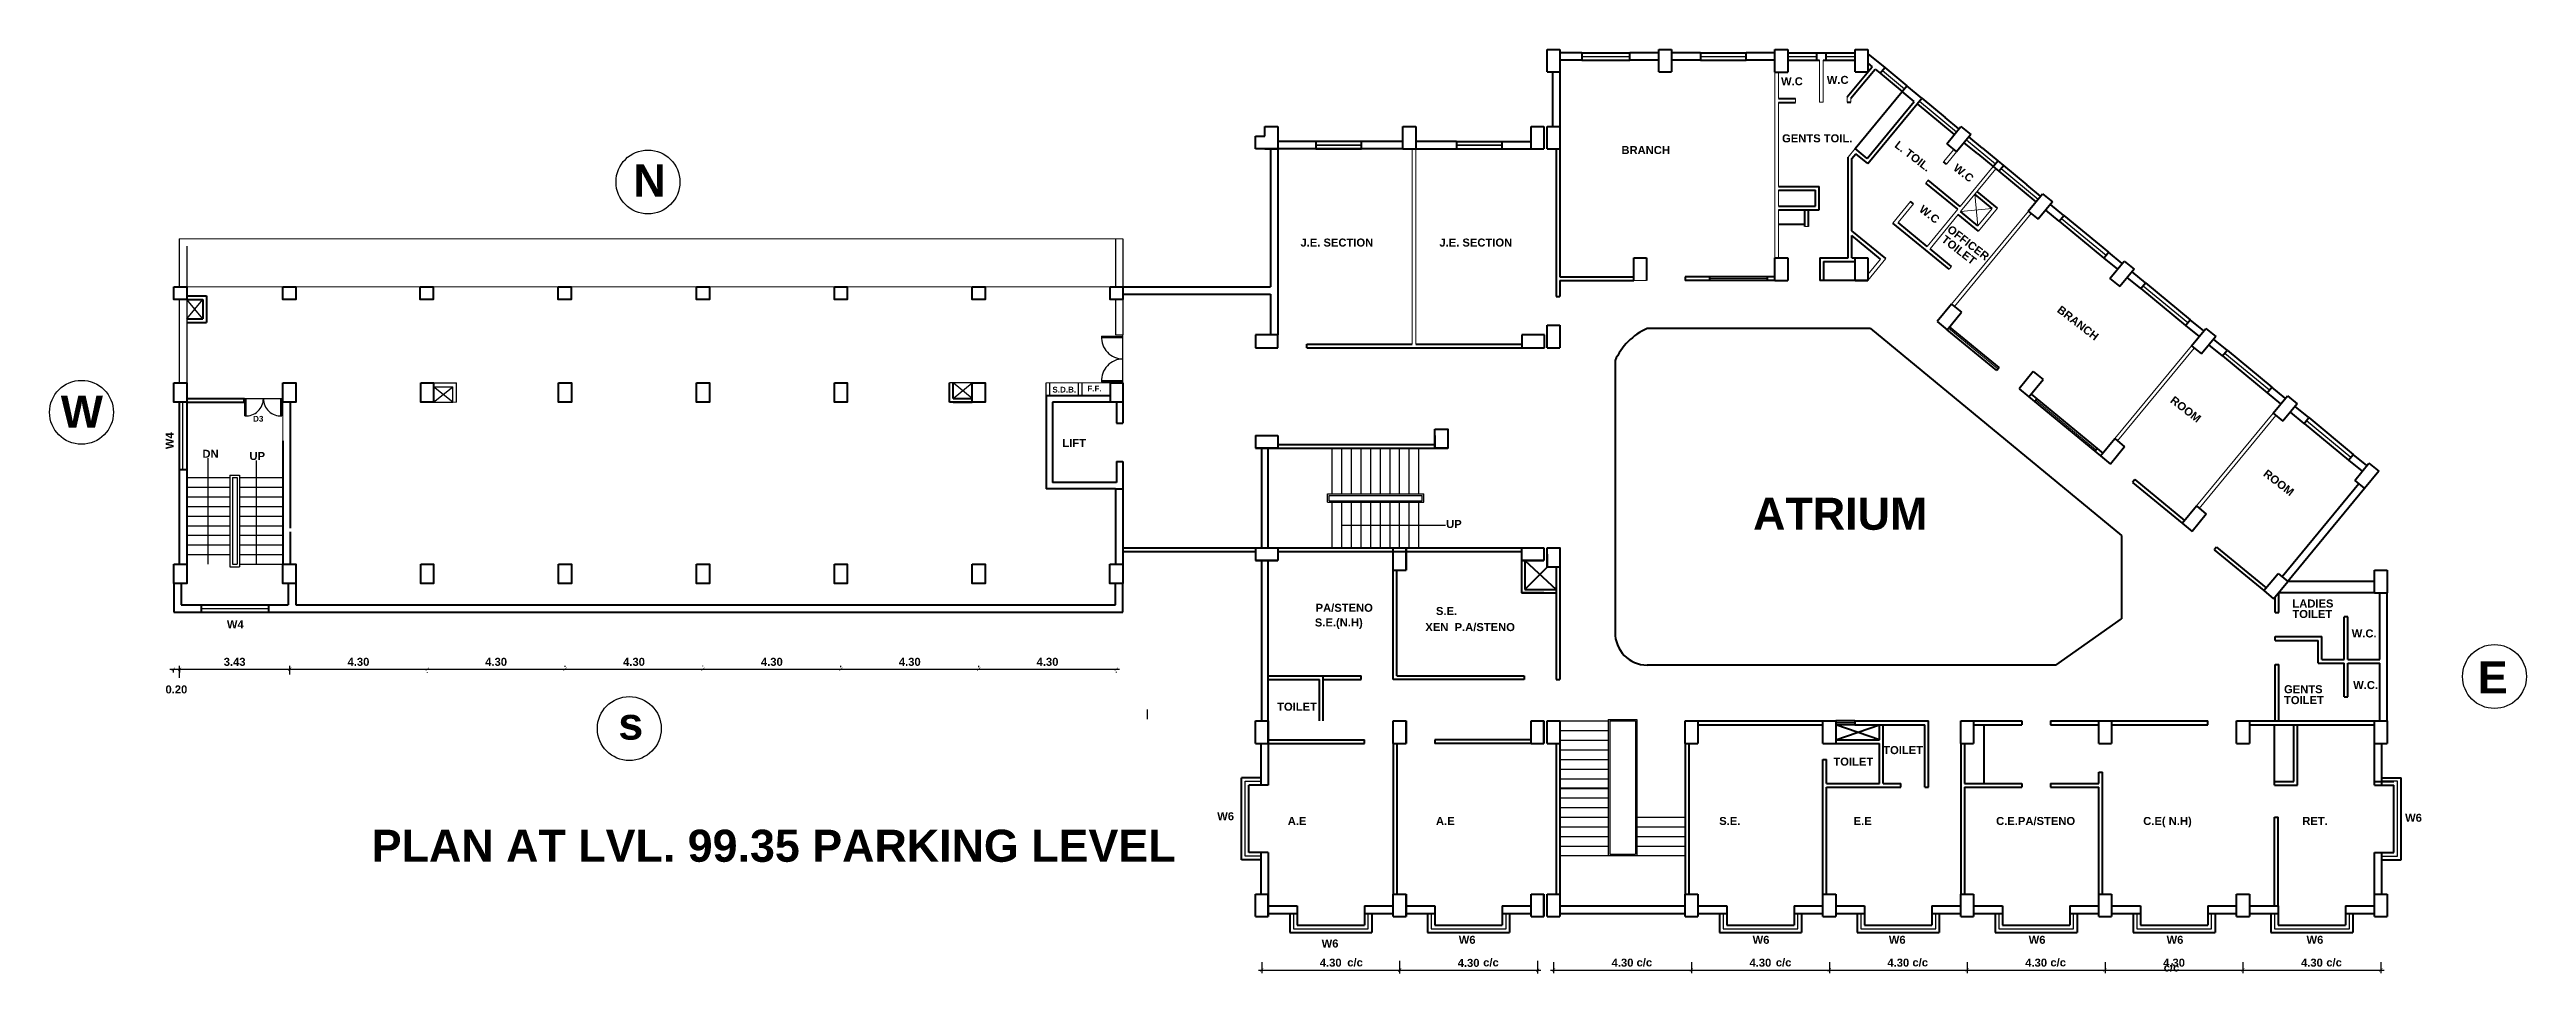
# Model space of a CAD drawing. Header units: inches. Extents: x 1352 to 5457, y 84 to 1168.
# Drawn here: x 2448.7 to 2525.9, y 313.9 to 342.7 of the extents above; entities that cross this region are included whole.
import ezdxf

# ---------------------------------------------------------------- set-up
doc = ezdxf.new("R2010")
doc.units = ezdxf.units.IN
doc.header["$MEASUREMENT"] = 0
doc.header["$PDMODE"] = 35
doc.header["$PDSIZE"] = -0.5
doc.linetypes.add('DASHED2', pattern=[0.375, 0.25, -0.125])
for name, color, linetype, lineweight in [('col', 250, 'Continuous', 40), ('hatch', 250, 'DASHED2', 9), ('roof', 250, 'Continuous', 20), ('text', 250, 'Continuous', 30), ('wall', 7, 'Continuous', 40), ('win', 250, 'Continuous', 30)]:
    doc.layers.add(name, color=color, linetype=linetype, lineweight=lineweight)
doc.styles.get("Standard").update_dxf_attribs({"font": 'arialbd.ttf', "height": 1.5})
doc.dimstyles.get("Standard").update_dxf_attribs({"dimtxt": 0.25, "dimasz": 0.1, "dimexe": 0.1, "dimexo": 0.1, "dimgap": 0.1, "dimtad": 1, "dimzin": 0, "dimdsep": 46, "dimtxsty": 'Standard', "dimblk": 'ARCHTICK', "dimcen": 0.1, "dimdle": 0.1, "dimclrd": 256, "dimadec": 0, "dimazin": 0, "dimtfac": 1, "dimtofl": 0, "dimtmove": 2, "dimatfit": 3, "dimfxl": 1, "dimtolj": 1, "dimtzin": 0, "dimlwd": -1, "dimarcsym": 0})

msp = doc.modelspace()

# ---------------------------------------------------------------- texts
at = {"layer": 'text'}
for s, height, p in [('W.C', 0.25, (2502.685, 341.566)), ('W.C', 0.25, (2504.112, 341.609)), ('GENTS TOIL.', 0.25, (2502.717, 339.786)), ('BRANCH', 0.25, (2497.707, 339.421)), ('N', 1, (2466.895, 338.096)), ('J.E. SECTION', 0.25, (2487.697, 336.536)), ('J.E. SECTION', 0.25, (2492.03, 336.536)), ('W', 1, (2449.035, 330.891)), ('DN', 0.25, (2453.454, 329.948)), ('UP ', 0.25, (2454.921, 329.88)), ('LIFT ', 0.25, (2480.273, 330.285)), ('ATRIUM', 1, (2501.813, 327.703)), ('UP ', 0.25, (2492.241, 327.759)), ('PA/STENO', 0.25, (2488.17, 325.146)), ('S.E. ', 0.25, (2491.923, 325.045)), ('TOILET ', 0.25, (2518.632, 324.951)), ('LADIES ', 0.25, (2518.632, 325.279)), ('W4 ', 0.25, (2454.217, 324.629)), ('S.E.(N.H)', 0.25, (2488.146, 324.687)), ('XEN  P.A/STENO', 0.25, (2491.592, 324.543)), ('W.C. ', 0.25, (2520.482, 324.345)), ('W.C. ', 0.25, (2520.527, 322.735)), ('E', 1, (2524.415, 322.601)), ('TOILET ', 0.25, (2486.97, 322.061)), ('TOILET ', 0.25, (2518.37, 322.266)), ('GENTS ', 0.25, (2518.371, 322.606)), ('s', 1, (2466.423, 321.16)), ('TOILET ', 0.25, (2504.318, 320.348)), ('TOILET ', 0.25, (2505.871, 320.707)), ('  PLAN AT LVL. 99.35 PARKING LEVEL', 1, (2457.957, 317.349)), ('W6', 0.25, (2485.102, 318.644)), ('A.E', 0.25, (2487.302, 318.497)), ('A.E', 0.25, (2491.923, 318.497)), ('S.E. ', 0.25, (2500.756, 318.497)), ('E.E ', 0.25, (2504.948, 318.497)), ('C.E.PA/STENO', 0.25, (2509.392, 318.497)), ('C.E( N.H)', 0.25, (2513.98, 318.497)), ('RET.', 0.25, (2518.94, 318.497)), ('W6', 0.25, (2522.147, 318.596)), ('W6', 0.25, (2488.358, 314.675)), ('W6', 0.25, (2492.634, 314.791)), ('W6', 0.25, (2501.798, 314.791)), ('W6', 0.25, (2506.046, 314.791)), ('W6', 0.25, (2510.407, 314.791)), ('W6', 0.25, (2514.708, 314.791)), ('W6', 0.25, (2519.072, 314.791)), ('c/c', 0.25, (2489.157, 314.086)), ('c/c', 0.25, (2493.395, 314.086)), ('c/c', 0.25, (2498.179, 314.086)), ('c/c', 0.25, (2502.522, 314.086)), ('c/c', 0.25, (2506.782, 314.086)), ('c/c', 0.25, (2511.085, 314.086)), ('c/c', 0.25, (2514.618, 313.928)), ('c/c', 0.25, (2519.689, 314.086))]:
    msp.add_text(s, height=height, dxfattribs=at).set_placement(p)
for s, rotation, p in [('L. TOIL.', 322.2657, (2506.204, 339.654)), ('W.C', 322.2657, (2508.033, 338.939)), ('W.C', 322.2657, (2506.968, 337.651)), ('TOILET', 322.2657, (2507.666, 336.71)), ('OFFICER', 322.2657, (2507.843, 337.023)), ('BRANCH', 322.2657, (2511.271, 334.515)), ('ROOM', 322.2657, (2514.799, 331.695)), ('W4 ', 90.00319, (2452.554, 330.219)), ('ROOM', 322.2657, (2517.701, 329.406))]:
    msp.add_text(s, height=0.25, rotation=rotation, dxfattribs=at).set_placement(p)
at = {"layer": 'win'}
for s, p in [('S.D.B.   ', (2479.962, 331.984)), ('F.F. ', (2481.051, 332.017)), ('D3', (2455.034, 331.075))]:
    msp.add_text(s, height=0.18, dxfattribs=at).set_placement(p)

# ---------------------------------------------------------------- blocks, each defined once
blk = doc.blocks.new('_ArchTick')
at = {"color": 0, "linetype": 'ByBlock', "const_width": 0.15}
blk.add_lwpolyline([(-0.5, -0.5), (0.5, 0.5)], dxfattribs=at)
blk = doc.blocks.new('*D495')
at = {"layer": 'Defpoints', "color": 0, "linetype": 'Continuous', "transparency": 16777216}
for p in [(2486.491, 314.314), (2490.791, 314.314), (2490.791, 313.974)]:
    blk.add_point(p, dxfattribs=at)
at = {"layer": 'text', "linetype": 'Continuous', "transparency": 16777216}
blk.add_line((2486.391, 313.974), (2490.891, 313.974), dxfattribs=at)
at = {"layer": 'text', "color": 0, "linetype": 'Continuous', "lineweight": -2, "transparency": 16777216}
for p, q in [((2486.491, 314.214), (2486.491, 313.874)), ((2490.791, 314.214), (2490.791, 313.874))]:
    blk.add_line(p, q, dxfattribs=at)
at = {"layer": 'text', "linetype": 'Continuous', "transparency": 16777216, "xscale": 0.1, "yscale": 0.1, "zscale": 0.1, "rotation": 180}
blk.add_blockref('_ArchTick', (2486.491, 313.974), dxfattribs=at)
at = {"layer": 'text', "linetype": 'Continuous', "transparency": 16777216, "xscale": 0.1, "yscale": 0.1, "zscale": 0.1}
blk.add_blockref('_ArchTick', (2490.791, 313.974), dxfattribs=at)
at = {"layer": 'text', "color": 0, "linetype": 'Continuous', "transparency": 16777216, "insert": (2488.641, 314.201), "char_height": 0.25, "attachment_point": 5}
blk.add_mtext('\\A1;4.30', dxfattribs=at)
blk = doc.blocks.new('*D496')
at = {"layer": 'Defpoints', "color": 0, "linetype": 'Continuous', "transparency": 16777216}
for p in [(2495.591, 314.314), (2499.891, 314.314), (2499.891, 313.974)]:
    blk.add_point(p, dxfattribs=at)
at = {"layer": 'text', "linetype": 'Continuous', "transparency": 16777216}
blk.add_line((2495.491, 313.974), (2499.991, 313.974), dxfattribs=at)
at = {"layer": 'text', "color": 0, "linetype": 'Continuous', "lineweight": -2, "transparency": 16777216}
for p, q in [((2495.591, 314.214), (2495.591, 313.874)), ((2499.891, 314.214), (2499.891, 313.874))]:
    blk.add_line(p, q, dxfattribs=at)
at = {"layer": 'text', "linetype": 'Continuous', "transparency": 16777216, "xscale": 0.1, "yscale": 0.1, "zscale": 0.1, "rotation": 180}
blk.add_blockref('_ArchTick', (2495.591, 313.974), dxfattribs=at)
at = {"layer": 'text', "linetype": 'Continuous', "transparency": 16777216, "xscale": 0.1, "yscale": 0.1, "zscale": 0.1}
blk.add_blockref('_ArchTick', (2499.891, 313.974), dxfattribs=at)
at = {"layer": 'text', "color": 0, "linetype": 'Continuous', "transparency": 16777216, "insert": (2497.741, 314.201), "char_height": 0.25, "attachment_point": 5}
blk.add_mtext('\\A1;4.30', dxfattribs=at)
blk = doc.blocks.new('*D497')
at = {"layer": 'Defpoints', "color": 0, "linetype": 'Continuous', "transparency": 16777216}
for p in [(2499.891, 314.314), (2504.191, 314.314), (2504.191, 313.974)]:
    blk.add_point(p, dxfattribs=at)
at = {"layer": 'text', "linetype": 'Continuous', "transparency": 16777216}
blk.add_line((2499.791, 313.974), (2504.291, 313.974), dxfattribs=at)
at = {"layer": 'text', "color": 0, "linetype": 'Continuous', "lineweight": -2, "transparency": 16777216}
for p, q in [((2499.891, 314.214), (2499.891, 313.874)), ((2504.191, 314.214), (2504.191, 313.874))]:
    blk.add_line(p, q, dxfattribs=at)
at = {"layer": 'text', "linetype": 'Continuous', "transparency": 16777216, "xscale": 0.1, "yscale": 0.1, "zscale": 0.1, "rotation": 180}
blk.add_blockref('_ArchTick', (2499.891, 313.974), dxfattribs=at)
at = {"layer": 'text', "linetype": 'Continuous', "transparency": 16777216, "xscale": 0.1, "yscale": 0.1, "zscale": 0.1}
blk.add_blockref('_ArchTick', (2504.191, 313.974), dxfattribs=at)
at = {"layer": 'text', "color": 0, "linetype": 'Continuous', "transparency": 16777216, "insert": (2502.041, 314.201), "char_height": 0.25, "attachment_point": 5}
blk.add_mtext('\\A1;4.30', dxfattribs=at)
blk = doc.blocks.new('*D498')
at = {"layer": 'Defpoints', "color": 0, "linetype": 'Continuous', "transparency": 16777216}
for p in [(2504.191, 314.314), (2508.491, 314.314), (2508.491, 313.974)]:
    blk.add_point(p, dxfattribs=at)
at = {"layer": 'text', "linetype": 'Continuous', "transparency": 16777216}
blk.add_line((2504.091, 313.974), (2508.591, 313.974), dxfattribs=at)
at = {"layer": 'text', "color": 0, "linetype": 'Continuous', "lineweight": -2, "transparency": 16777216}
for p, q in [((2504.191, 314.214), (2504.191, 313.874)), ((2508.491, 314.214), (2508.491, 313.874))]:
    blk.add_line(p, q, dxfattribs=at)
at = {"layer": 'text', "linetype": 'Continuous', "transparency": 16777216, "xscale": 0.1, "yscale": 0.1, "zscale": 0.1, "rotation": 180}
blk.add_blockref('_ArchTick', (2504.191, 313.974), dxfattribs=at)
at = {"layer": 'text', "linetype": 'Continuous', "transparency": 16777216, "xscale": 0.1, "yscale": 0.1, "zscale": 0.1}
blk.add_blockref('_ArchTick', (2508.491, 313.974), dxfattribs=at)
at = {"layer": 'text', "color": 0, "linetype": 'Continuous', "transparency": 16777216, "insert": (2506.341, 314.201), "char_height": 0.25, "attachment_point": 5}
blk.add_mtext('\\A1;4.30', dxfattribs=at)
blk = doc.blocks.new('*D499')
at = {"layer": 'Defpoints', "color": 0, "linetype": 'Continuous', "transparency": 16777216}
for p in [(2508.491, 314.314), (2512.791, 314.314), (2512.791, 313.974)]:
    blk.add_point(p, dxfattribs=at)
at = {"layer": 'text', "linetype": 'Continuous', "transparency": 16777216}
blk.add_line((2508.391, 313.974), (2512.891, 313.974), dxfattribs=at)
at = {"layer": 'text', "color": 0, "linetype": 'Continuous', "lineweight": -2, "transparency": 16777216}
for p, q in [((2508.491, 314.214), (2508.491, 313.874)), ((2512.791, 314.214), (2512.791, 313.874))]:
    blk.add_line(p, q, dxfattribs=at)
at = {"layer": 'text', "linetype": 'Continuous', "transparency": 16777216, "xscale": 0.1, "yscale": 0.1, "zscale": 0.1, "rotation": 180}
blk.add_blockref('_ArchTick', (2508.491, 313.974), dxfattribs=at)
at = {"layer": 'text', "linetype": 'Continuous', "transparency": 16777216, "xscale": 0.1, "yscale": 0.1, "zscale": 0.1}
blk.add_blockref('_ArchTick', (2512.791, 313.974), dxfattribs=at)
at = {"layer": 'text', "color": 0, "linetype": 'Continuous', "transparency": 16777216, "insert": (2510.641, 314.201), "char_height": 0.25, "attachment_point": 5}
blk.add_mtext('\\A1;4.30', dxfattribs=at)
blk = doc.blocks.new('*D500')
at = {"layer": 'Defpoints', "color": 0, "linetype": 'Continuous', "transparency": 16777216}
for p in [(2512.791, 314.314), (2517.091, 314.314), (2517.091, 313.974)]:
    blk.add_point(p, dxfattribs=at)
at = {"layer": 'text', "linetype": 'Continuous', "transparency": 16777216}
blk.add_line((2512.691, 313.974), (2517.191, 313.974), dxfattribs=at)
at = {"layer": 'text', "color": 0, "linetype": 'Continuous', "lineweight": -2, "transparency": 16777216}
for p, q in [((2512.791, 314.214), (2512.791, 313.874)), ((2517.091, 314.214), (2517.091, 313.874))]:
    blk.add_line(p, q, dxfattribs=at)
at = {"layer": 'text', "linetype": 'Continuous', "transparency": 16777216, "xscale": 0.1, "yscale": 0.1, "zscale": 0.1, "rotation": 180}
blk.add_blockref('_ArchTick', (2512.791, 313.974), dxfattribs=at)
at = {"layer": 'text', "linetype": 'Continuous', "transparency": 16777216, "xscale": 0.1, "yscale": 0.1, "zscale": 0.1}
blk.add_blockref('_ArchTick', (2517.091, 313.974), dxfattribs=at)
at = {"layer": 'text', "color": 0, "linetype": 'Continuous', "transparency": 16777216, "insert": (2514.941, 314.201), "char_height": 0.25, "attachment_point": 5}
blk.add_mtext('\\A1;4.30', dxfattribs=at)
blk = doc.blocks.new('*D501')
at = {"layer": 'Defpoints', "color": 0, "linetype": 'Continuous', "transparency": 16777216}
for p in [(2517.091, 314.314), (2521.391, 314.314), (2521.391, 313.974)]:
    blk.add_point(p, dxfattribs=at)
at = {"layer": 'text', "linetype": 'Continuous', "transparency": 16777216}
blk.add_line((2516.991, 313.974), (2521.491, 313.974), dxfattribs=at)
at = {"layer": 'text', "color": 0, "linetype": 'Continuous', "lineweight": -2, "transparency": 16777216}
for p, q in [((2517.091, 314.214), (2517.091, 313.874)), ((2521.391, 314.214), (2521.391, 313.874))]:
    blk.add_line(p, q, dxfattribs=at)
at = {"layer": 'text', "linetype": 'Continuous', "transparency": 16777216, "xscale": 0.1, "yscale": 0.1, "zscale": 0.1, "rotation": 180}
blk.add_blockref('_ArchTick', (2517.091, 313.974), dxfattribs=at)
at = {"layer": 'text', "linetype": 'Continuous', "transparency": 16777216, "xscale": 0.1, "yscale": 0.1, "zscale": 0.1}
blk.add_blockref('_ArchTick', (2521.391, 313.974), dxfattribs=at)
at = {"layer": 'text', "color": 0, "linetype": 'Continuous', "transparency": 16777216, "insert": (2519.241, 314.201), "char_height": 0.25, "attachment_point": 5}
blk.add_mtext('\\A1;4.30', dxfattribs=at)
blk = doc.blocks.new('*D502')
at = {"layer": 'Defpoints', "color": 0, "linetype": 'Continuous', "transparency": 16777216}
for p in [(2490.791, 314.362), (2495.091, 314.362), (2495.091, 313.966)]:
    blk.add_point(p, dxfattribs=at)
at = {"layer": 'text', "linetype": 'Continuous', "transparency": 16777216}
blk.add_line((2490.691, 313.966), (2495.191, 313.966), dxfattribs=at)
at = {"layer": 'text', "color": 0, "linetype": 'Continuous', "lineweight": -2, "transparency": 16777216}
for p, q in [((2490.791, 314.262), (2490.791, 313.866)), ((2495.091, 314.262), (2495.091, 313.866))]:
    blk.add_line(p, q, dxfattribs=at)
at = {"layer": 'text', "linetype": 'Continuous', "transparency": 16777216, "xscale": 0.1, "yscale": 0.1, "zscale": 0.1, "rotation": 180}
blk.add_blockref('_ArchTick', (2490.791, 313.966), dxfattribs=at)
at = {"layer": 'text', "linetype": 'Continuous', "transparency": 16777216, "xscale": 0.1, "yscale": 0.1, "zscale": 0.1}
blk.add_blockref('_ArchTick', (2495.091, 313.966), dxfattribs=at)
at = {"layer": 'text', "color": 0, "linetype": 'Continuous', "transparency": 16777216, "insert": (2492.941, 314.194), "char_height": 0.25, "attachment_point": 5}
blk.add_mtext('\\A1;4.30', dxfattribs=at)
blk = doc.blocks.new('*D519')
at = {"layer": 'Defpoints', "color": 0, "linetype": 'Continuous', "transparency": 16777216}
for p in [(2452.542, 323.465), (2452.742, 323.465), (2452.742, 323.356)]:
    blk.add_point(p, dxfattribs=at)
at = {"layer": 'text', "linetype": 'Continuous', "transparency": 16777216}
blk.add_line((2452.442, 323.356), (2452.842, 323.356), dxfattribs=at)
at = {"layer": 'text', "color": 0, "linetype": 'Continuous', "lineweight": -2, "transparency": 16777216}
for p, q in [((2452.542, 323.365), (2452.542, 323.256)), ((2452.742, 323.365), (2452.742, 323.256))]:
    blk.add_line(p, q, dxfattribs=at)
at = {"layer": 'text', "linetype": 'Continuous', "transparency": 16777216, "xscale": 0.1, "yscale": 0.1, "zscale": 0.1, "rotation": 180}
blk.add_blockref('_ArchTick', (2452.542, 323.356), dxfattribs=at)
at = {"layer": 'text', "linetype": 'Continuous', "transparency": 16777216, "xscale": 0.1, "yscale": 0.1, "zscale": 0.1}
blk.add_blockref('_ArchTick', (2452.742, 323.356), dxfattribs=at)
at = {"layer": 'text', "color": 0, "linetype": 'Continuous', "transparency": 16777216, "insert": (2452.642, 322.723), "char_height": 0.25, "attachment_point": 5}
blk.add_mtext('\\A1;0.20', dxfattribs=at)
blk = doc.blocks.new('*D520')
at = {"layer": 'Defpoints', "color": 0, "linetype": 'Continuous', "transparency": 16777216}
for p in [(2452.742, 322.985), (2456.177, 323.355), (2456.177, 323.095)]:
    blk.add_point(p, dxfattribs=at)
at = {"layer": 'text', "linetype": 'Continuous', "transparency": 16777216}
blk.add_line((2452.642, 323.355), (2456.277, 323.355), dxfattribs=at)
at = {"layer": 'text', "color": 0, "linetype": 'Continuous', "lineweight": -2, "transparency": 16777216}
for p, q in [((2452.742, 323.085), (2452.742, 323.455)), ((2456.177, 323.195), (2456.177, 323.455))]:
    blk.add_line(p, q, dxfattribs=at)
at = {"layer": 'text', "linetype": 'Continuous', "transparency": 16777216, "xscale": 0.1, "yscale": 0.1, "zscale": 0.1, "rotation": 180}
blk.add_blockref('_ArchTick', (2452.742, 323.355), dxfattribs=at)
at = {"layer": 'text', "linetype": 'Continuous', "transparency": 16777216, "xscale": 0.1, "yscale": 0.1, "zscale": 0.1}
blk.add_blockref('_ArchTick', (2456.177, 323.355), dxfattribs=at)
at = {"layer": 'text', "color": 0, "linetype": 'Continuous', "transparency": 16777216, "insert": (2454.459, 323.583), "char_height": 0.25, "attachment_point": 5}
blk.add_mtext('\\A1;3.43', dxfattribs=at)
blk = doc.blocks.new('*D521')
at = {"layer": 'Defpoints', "color": 0, "linetype": 'Continuous', "transparency": 16777216}
for p in [(2456.177, 323.095), (2460.463, 323.367), (2460.463, 323.355)]:
    blk.add_point(p, dxfattribs=at)
at = {"layer": 'text', "linetype": 'Continuous', "transparency": 16777216}
blk.add_line((2456.077, 323.355), (2460.563, 323.355), dxfattribs=at)
at = {"layer": 'text', "color": 0, "linetype": 'Continuous', "lineweight": -2, "transparency": 16777216}
for p, q in [((2456.177, 323.195), (2456.177, 323.455)), ((2460.463, 323.267), (2460.463, 323.255))]:
    blk.add_line(p, q, dxfattribs=at)
at = {"layer": 'text', "linetype": 'Continuous', "transparency": 16777216, "xscale": 0.1, "yscale": 0.1, "zscale": 0.1, "rotation": 180}
blk.add_blockref('_ArchTick', (2456.177, 323.355), dxfattribs=at)
at = {"layer": 'text', "linetype": 'Continuous', "transparency": 16777216, "xscale": 0.1, "yscale": 0.1, "zscale": 0.1}
blk.add_blockref('_ArchTick', (2460.463, 323.355), dxfattribs=at)
at = {"layer": 'text', "color": 0, "linetype": 'Continuous', "transparency": 16777216, "insert": (2458.32, 323.583), "char_height": 0.25, "attachment_point": 5}
blk.add_mtext('\\A1;4.30 ', dxfattribs=at)
blk = doc.blocks.new('*D522')
at = {"layer": 'Defpoints', "color": 0, "linetype": 'Continuous', "transparency": 16777216}
for p in [(2460.463, 323.367), (2464.763, 323.355), (2464.763, 323.331)]:
    blk.add_point(p, dxfattribs=at)
at = {"layer": 'text', "linetype": 'Continuous', "transparency": 16777216}
blk.add_line((2460.363, 323.355), (2464.863, 323.355), dxfattribs=at)
at = {"layer": 'text', "color": 0, "linetype": 'Continuous', "lineweight": -2, "transparency": 16777216}
for p, q in [((2460.463, 323.267), (2460.463, 323.255)), ((2464.763, 323.431), (2464.763, 323.455))]:
    blk.add_line(p, q, dxfattribs=at)
at = {"layer": 'text', "linetype": 'Continuous', "transparency": 16777216, "xscale": 0.1, "yscale": 0.1, "zscale": 0.1, "rotation": 180}
blk.add_blockref('_ArchTick', (2460.463, 323.355), dxfattribs=at)
at = {"layer": 'text', "linetype": 'Continuous', "transparency": 16777216, "xscale": 0.1, "yscale": 0.1, "zscale": 0.1}
blk.add_blockref('_ArchTick', (2464.763, 323.355), dxfattribs=at)
at = {"layer": 'text', "color": 0, "linetype": 'Continuous', "transparency": 16777216, "insert": (2462.613, 323.583), "char_height": 0.25, "attachment_point": 5}
blk.add_mtext('\\A1;4.30', dxfattribs=at)
blk = doc.blocks.new('*D523')
at = {"layer": 'Defpoints', "color": 0, "linetype": 'Continuous', "transparency": 16777216}
for p in [(2464.763, 323.331), (2469.063, 323.355), (2469.063, 323.345)]:
    blk.add_point(p, dxfattribs=at)
at = {"layer": 'text', "linetype": 'Continuous', "transparency": 16777216}
blk.add_line((2464.663, 323.355), (2469.163, 323.355), dxfattribs=at)
at = {"layer": 'text', "color": 0, "linetype": 'Continuous', "lineweight": -2, "transparency": 16777216}
for p, q in [((2464.763, 323.431), (2464.763, 323.455)), ((2469.063, 323.445), (2469.063, 323.455))]:
    blk.add_line(p, q, dxfattribs=at)
at = {"layer": 'text', "linetype": 'Continuous', "transparency": 16777216, "xscale": 0.1, "yscale": 0.1, "zscale": 0.1, "rotation": 180}
blk.add_blockref('_ArchTick', (2464.763, 323.355), dxfattribs=at)
at = {"layer": 'text', "linetype": 'Continuous', "transparency": 16777216, "xscale": 0.1, "yscale": 0.1, "zscale": 0.1}
blk.add_blockref('_ArchTick', (2469.063, 323.355), dxfattribs=at)
at = {"layer": 'text', "color": 0, "linetype": 'Continuous', "transparency": 16777216, "insert": (2466.913, 323.583), "char_height": 0.25, "attachment_point": 5}
blk.add_mtext('\\A1;4.30', dxfattribs=at)
blk = doc.blocks.new('*D524')
at = {"layer": 'Defpoints', "color": 0, "linetype": 'Continuous', "transparency": 16777216}
for p in [(2469.063, 323.345), (2473.363, 323.355), (2473.363, 323.318)]:
    blk.add_point(p, dxfattribs=at)
at = {"layer": 'text', "linetype": 'Continuous', "transparency": 16777216}
blk.add_line((2468.963, 323.355), (2473.463, 323.355), dxfattribs=at)
at = {"layer": 'text', "color": 0, "linetype": 'Continuous', "lineweight": -2, "transparency": 16777216}
for p, q in [((2469.063, 323.445), (2469.063, 323.455)), ((2473.363, 323.418), (2473.363, 323.455))]:
    blk.add_line(p, q, dxfattribs=at)
at = {"layer": 'text', "linetype": 'Continuous', "transparency": 16777216, "xscale": 0.1, "yscale": 0.1, "zscale": 0.1, "rotation": 180}
blk.add_blockref('_ArchTick', (2469.063, 323.355), dxfattribs=at)
at = {"layer": 'text', "linetype": 'Continuous', "transparency": 16777216, "xscale": 0.1, "yscale": 0.1, "zscale": 0.1}
blk.add_blockref('_ArchTick', (2473.363, 323.355), dxfattribs=at)
at = {"layer": 'text', "color": 0, "linetype": 'Continuous', "transparency": 16777216, "insert": (2471.213, 323.583), "char_height": 0.25, "attachment_point": 5}
blk.add_mtext('\\A1;4.30', dxfattribs=at)
blk = doc.blocks.new('*D525')
at = {"layer": 'Defpoints', "color": 0, "linetype": 'Continuous', "transparency": 16777216}
for p in [(2473.363, 323.318), (2477.663, 323.355), (2477.663, 323.318)]:
    blk.add_point(p, dxfattribs=at)
at = {"layer": 'text', "linetype": 'Continuous', "transparency": 16777216}
blk.add_line((2473.263, 323.355), (2477.763, 323.355), dxfattribs=at)
at = {"layer": 'text', "color": 0, "linetype": 'Continuous', "lineweight": -2, "transparency": 16777216}
for p, q in [((2473.363, 323.418), (2473.363, 323.455)), ((2477.663, 323.418), (2477.663, 323.455))]:
    blk.add_line(p, q, dxfattribs=at)
at = {"layer": 'text', "linetype": 'Continuous', "transparency": 16777216, "xscale": 0.1, "yscale": 0.1, "zscale": 0.1, "rotation": 180}
blk.add_blockref('_ArchTick', (2473.363, 323.355), dxfattribs=at)
at = {"layer": 'text', "linetype": 'Continuous', "transparency": 16777216, "xscale": 0.1, "yscale": 0.1, "zscale": 0.1}
blk.add_blockref('_ArchTick', (2477.663, 323.355), dxfattribs=at)
at = {"layer": 'text', "color": 0, "linetype": 'Continuous', "transparency": 16777216, "insert": (2475.513, 323.583), "char_height": 0.25, "attachment_point": 5}
blk.add_mtext('\\A1;4.30', dxfattribs=at)
blk = doc.blocks.new('*D526')
at = {"layer": 'Defpoints', "color": 0, "linetype": 'Continuous', "transparency": 16777216}
for p in [(2477.663, 323.318), (2481.954, 323.368), (2481.954, 323.355)]:
    blk.add_point(p, dxfattribs=at)
at = {"layer": 'text', "linetype": 'Continuous', "transparency": 16777216}
blk.add_line((2477.563, 323.355), (2482.054, 323.355), dxfattribs=at)
at = {"layer": 'text', "color": 0, "linetype": 'Continuous', "lineweight": -2, "transparency": 16777216}
for p, q in [((2477.663, 323.418), (2477.663, 323.455)), ((2481.954, 323.268), (2481.954, 323.255))]:
    blk.add_line(p, q, dxfattribs=at)
at = {"layer": 'text', "linetype": 'Continuous', "transparency": 16777216, "xscale": 0.1, "yscale": 0.1, "zscale": 0.1, "rotation": 180}
blk.add_blockref('_ArchTick', (2477.663, 323.355), dxfattribs=at)
at = {"layer": 'text', "linetype": 'Continuous', "transparency": 16777216, "xscale": 0.1, "yscale": 0.1, "zscale": 0.1}
blk.add_blockref('_ArchTick', (2481.954, 323.355), dxfattribs=at)
at = {"layer": 'text', "color": 0, "linetype": 'Continuous', "transparency": 16777216, "insert": (2479.809, 323.583), "char_height": 0.25, "attachment_point": 5}
blk.add_mtext('\\A1;4.30 ', dxfattribs=at)

# ---------------------------------------------------------------- dimensions: what is measured, and where the dimension line sits
at = {"layer": 'text', "linetype": 'Continuous'}
for base, p1, p2, picture, middle in [((2456.1765, 323.355), (2452.7421, 322.9854), (2456.1765, 323.0952), '*D520', (2454.4593, 323.5828)), ((2464.763, 323.355), (2460.463, 323.367), (2464.763, 323.331), '*D522', (2462.613, 323.583)), ((2469.063, 323.355), (2464.763, 323.331), (2469.063, 323.345), '*D523', (2466.913, 323.583)), ((2473.363, 323.355), (2469.063, 323.345), (2473.363, 323.318), '*D524', (2471.213, 323.583)), ((2477.663, 323.355), (2473.363, 323.318), (2477.663, 323.318), '*D525', (2475.513, 323.583)), ((2452.742, 323.356), (2452.542, 323.465), (2452.742, 323.465), '*D519', (2452.642, 322.723)), ((2490.791, 313.974), (2486.491, 314.314), (2490.791, 314.314), '*D495', (2488.641, 314.201)), ((2495.091, 313.966), (2490.791, 314.362), (2495.091, 314.362), '*D502', (2492.941, 314.194)), ((2499.891, 313.974), (2495.591, 314.314), (2499.891, 314.314), '*D496', (2497.741, 314.201)), ((2504.191, 313.974), (2499.891, 314.314), (2504.191, 314.314), '*D497', (2502.041, 314.201)), ((2508.491, 313.974), (2504.191, 314.314), (2508.491, 314.314), '*D498', (2506.341, 314.201)), ((2512.791, 313.974), (2508.491, 314.314), (2512.791, 314.314), '*D499', (2510.641, 314.201)), ((2517.091, 313.974), (2512.791, 314.314), (2517.091, 314.314), '*D500', (2514.941, 314.201)), ((2521.391, 313.974), (2517.091, 314.314), (2521.391, 314.314), '*D501', (2519.241, 314.201))]:
    dim = msp.add_linear_dim(base=base, p1=p1, p2=p2, dimstyle='Standard', dxfattribs=at)
    dim.commit()
    dim.dimension.update_dxf_attribs({"geometry": picture, "text_midpoint": middle})
for base, p1, p2, picture, middle in [((2460.463, 323.355), (2456.177, 323.095), (2460.463, 323.367), '*D521', (2458.32, 323.583)), ((2481.954, 323.355), (2477.663, 323.318), (2481.954, 323.368), '*D526', (2479.809, 323.583))]:
    dim = msp.add_linear_dim(base=base, p1=p1, p2=p2, text='4.30 ', dimstyle='Standard', dxfattribs=at)
    dim.commit()
    dim.dimension.update_dxf_attribs({"geometry": picture, "text_midpoint": middle})

# ---------------------------------------------------------------- linework, layer by layer
at = {"layer": 'col'}
for p, q in [((2495.391, 342.681), (2495.791, 342.681)), ((2495.391, 341.981), (2495.391, 342.681)), ((2495.791, 342.681), (2495.791, 341.981)), ((2498.869, 342.681), (2499.269, 342.681)), ((2498.869, 341.981), (2498.869, 342.681)), ((2499.269, 342.681), (2499.269, 341.981)), ((2502.493, 342.679), (2502.893, 342.679)), ((2502.493, 341.979), (2502.493, 342.679)), ((2502.893, 342.679), (2502.893, 341.979)), ((2504.993, 342.681), (2505.393, 342.681)), ((2504.993, 341.981), (2504.993, 342.681)), ((2505.393, 342.681), (2505.393, 341.981)), ((2495.391, 341.981), (2495.791, 341.981)), ((2495.391, 341.981), (2495.791, 341.981)), ((2498.869, 341.981), (2499.269, 341.981)), ((2498.869, 341.981), (2499.269, 341.981)), ((2502.493, 341.979), (2502.893, 341.979)), ((2504.749, 341.201), (2505.527, 342.143)), ((2504.864, 341.16), (2505.615, 342.069)), ((2504.993, 341.981), (2505.393, 341.981)), ((2505.001, 339.594), (2506.612, 341.545)), ((2505.771, 341.94), (2505.918, 342.118)), ((2505.375, 339.285), (2506.84, 341.059)), ((2505.391, 339.123), (2506.928, 340.986)), ((2506.928, 340.986), (2507.075, 341.163)), ((2486.291, 339.581), (2486.291, 339.981)), ((2486.291, 339.981), (2486.591, 339.981)), ((2486.591, 340.281), (2486.991, 340.281)), ((2486.591, 339.981), (2486.591, 340.281)), ((2486.991, 340.281), (2486.991, 339.581)), ((2490.893, 340.281), (2491.293, 340.281)), ((2490.893, 339.581), (2490.893, 340.281)), ((2491.293, 340.281), (2491.293, 339.581)), ((2494.891, 340.281), (2495.291, 340.281)), ((2494.891, 339.581), (2494.891, 340.281)), ((2495.291, 340.281), (2495.291, 339.581)), ((2495.391, 340.281), (2495.791, 340.281)), ((2495.391, 339.581), (2495.391, 340.281)), ((2495.791, 340.281), (2495.791, 335.596)), ((2507.85, 339.745), (2508.295, 340.285)), ((2508.604, 340.031), (2508.158, 339.491)), ((2508.295, 340.285), (2508.604, 340.031)), ((2486.991, 339.581), (2486.291, 339.581)), ((2486.591, 339.581), (2486.991, 339.581)), ((2486.591, 339.581), (2486.991, 339.581)), ((2490.893, 339.581), (2491.293, 339.581)), ((2490.893, 339.581), (2494.891, 339.581)), ((2494.891, 339.581), (2495.291, 339.581)), ((2494.891, 339.581), (2495.291, 339.581)), ((2495.391, 339.581), (2495.791, 339.581)), ((2495.391, 339.581), (2495.791, 339.581)), ((2495.676, 339.581), (2495.676, 334.981)), ((2504.778, 336.181), (2504.778, 339.323)), ((2504.893, 339.282), (2505.017, 339.432)), ((2504.893, 337.03), (2504.893, 339.282)), ((2507.85, 339.745), (2508.158, 339.491)), ((2502.608, 338.411), (2503.878, 338.411)), ((2503.878, 337.681), (2503.878, 338.411)), ((2502.608, 338.296), (2503.763, 338.296)), ((2502.608, 337.796), (2503.763, 337.796)), ((2502.608, 337.681), (2503.878, 337.681)), ((2503.424, 337.16), (2503.424, 337.681)), ((2503.539, 337.16), (2503.539, 337.681)), ((2503.763, 337.796), (2503.763, 338.296)), ((2510.394, 337.645), (2510.84, 338.184)), ((2510.394, 337.645), (2510.703, 337.39)), ((2511.149, 337.93), (2510.703, 337.39)), ((2510.84, 338.184), (2511.149, 337.93)), ((2502.608, 337.231), (2503.424, 337.231)), ((2504.893, 336.181), (2504.893, 336.881)), ((2498.093, 336.181), (2498.493, 336.181)), ((2498.093, 335.481), (2498.093, 336.181)), ((2498.493, 336.181), (2498.493, 335.481)), ((2502.493, 336.181), (2502.893, 336.181)), ((2502.493, 335.481), (2502.493, 336.181)), ((2502.893, 336.181), (2502.893, 335.481)), ((2503.893, 336.181), (2504.778, 336.181)), ((2503.893, 336.181), (2503.893, 335.481)), ((2504.008, 336.066), (2504.993, 336.066)), ((2504.008, 336.066), (2504.008, 335.481)), ((2504.893, 336.181), (2505.393, 336.181)), ((2504.993, 335.481), (2504.993, 336.181)), ((2505.393, 336.181), (2505.393, 335.481)), ((2512.939, 335.544), (2513.385, 336.084)), ((2513.385, 336.084), (2513.694, 335.829)), ((2495.791, 335.596), (2498.093, 335.596)), ((2495.791, 335.481), (2498.093, 335.481)), ((2495.791, 335.481), (2495.791, 334.981)), ((2499.693, 335.596), (2499.693, 335.481)), ((2500.453, 335.596), (2500.453, 335.481)), ((2502.263, 335.481), (2502.263, 335.596)), ((2502.493, 335.481), (2502.893, 335.481)), ((2504.993, 335.481), (2505.393, 335.481)), ((2512.939, 335.544), (2513.248, 335.289)), ((2513.694, 335.829), (2513.248, 335.289)), ((2495.676, 334.981), (2495.791, 334.981)), ((2508.001, 334.739), (2507.557, 334.198)), ((2507.866, 333.944), (2508.31, 334.485)), ((2508.001, 334.739), (2508.31, 334.485)), ((2486.991, 333.781), (2486.291, 333.781)), ((2486.291, 333.781), (2486.291, 333.381)), ((2486.991, 333.381), (2486.991, 333.781)), ((2495.303, 333.781), (2494.603, 333.781)), ((2494.603, 333.781), (2494.603, 333.381)), ((2495.303, 333.381), (2495.303, 333.781)), ((2495.391, 334.081), (2495.791, 334.081)), ((2495.391, 333.381), (2495.391, 334.081)), ((2495.791, 334.081), (2495.791, 333.381)), ((2507.557, 334.198), (2507.866, 333.944)), ((2515.484, 333.443), (2515.93, 333.983)), ((2516.239, 333.728), (2515.793, 333.188)), ((2515.93, 333.983), (2516.239, 333.728)), ((2486.291, 333.381), (2486.991, 333.381)), ((2487.891, 333.381), (2487.891, 333.496)), ((2487.891, 333.496), (2491.178, 333.496)), ((2487.891, 333.381), (2495.303, 333.381)), ((2491.293, 333.496), (2494.603, 333.496)), ((2495.391, 333.381), (2495.791, 333.381)), ((2495.391, 333.381), (2495.791, 333.381)), ((2495.391, 333.381), (2495.791, 333.381)), ((2515.484, 333.443), (2515.793, 333.188)), ((2481.763, 332.281), (2482.163, 332.281)), ((2481.763, 332.281), (2481.763, 331.681)), ((2482.163, 332.281), (2482.163, 331.031)), ((2509.484, 332.763), (2509.411, 332.674)), ((2510.551, 332.643), (2510.106, 332.103)), ((2510.415, 331.849), (2510.86, 332.389)), ((2510.551, 332.643), (2510.86, 332.389)), ((2481.763, 331.881), (2479.763, 331.881)), ((2479.763, 331.881), (2479.763, 328.981)), ((2482.163, 331.681), (2479.963, 331.681)), ((2479.963, 331.681), (2479.963, 329.181)), ((2481.963, 331.681), (2481.963, 331.031)), ((2510.106, 332.103), (2510.415, 331.849)), ((2510.593, 331.703), (2510.666, 331.791)), ((2518.029, 331.342), (2518.475, 331.882)), ((2518.783, 331.628), (2518.338, 331.088)), ((2518.475, 331.882), (2518.783, 331.628)), ((2481.963, 331.031), (2482.163, 331.031)), ((2486.291, 330.645), (2486.291, 330.245)), ((2486.291, 330.645), (2486.991, 330.645)), ((2486.991, 330.645), (2486.991, 330.245)), ((2491.891, 330.645), (2491.891, 330.245)), ((2518.029, 331.342), (2518.338, 331.088)), ((2486.291, 330.245), (2486.991, 330.245)), ((2486.991, 330.245), (2486.291, 330.245)), ((2512.47, 330.152), (2512.543, 330.241)), ((2512.647, 330.006), (2513.093, 330.546)), ((2512.647, 330.006), (2512.956, 329.751)), ((2512.647, 330.006), (2512.956, 329.751)), ((2513.401, 330.291), (2512.956, 329.751)), ((2513.093, 330.546), (2513.401, 330.291)), ((2481.963, 329.181), (2479.963, 329.181)), ((2481.963, 329.831), (2481.963, 329.181)), ((2481.963, 329.831), (2482.163, 329.831)), ((2482.163, 329.831), (2482.163, 328.981)), ((2513.723, 329.267), (2513.65, 329.179)), ((2520.574, 329.242), (2521.02, 329.781)), ((2520.574, 329.242), (2520.883, 328.987)), ((2521.328, 329.527), (2520.883, 328.987)), ((2521.02, 329.781), (2521.328, 329.527)), ((2481.933, 328.981), (2479.763, 328.981)), ((2481.933, 328.981), (2482.163, 328.981)), ((2515.192, 327.905), (2515.638, 328.445)), ((2515.638, 328.445), (2515.946, 328.191)), ((2515.192, 327.905), (2515.501, 327.651)), ((2515.192, 327.905), (2515.501, 327.651)), ((2515.946, 328.191), (2515.501, 327.651)), ((2486.291, 327.14), (2486.291, 326.74)), ((2486.291, 327.14), (2486.991, 327.14)), ((2486.991, 327.14), (2486.991, 326.74)), ((2490.591, 327.14), (2490.991, 327.14)), ((2490.591, 326.44), (2490.591, 327.14)), ((2490.991, 326.44), (2490.991, 327.14)), ((2490.991, 327.14), (2490.991, 326.44)), ((2494.591, 327.14), (2494.591, 326.74)), ((2494.591, 327.14), (2495.291, 327.14)), ((2495.291, 327.14), (2495.291, 326.74)), ((2495.391, 326.94), (2495.391, 326.54)), ((2516.268, 327.166), (2516.195, 327.078)), ((2486.291, 326.74), (2486.991, 326.74)), ((2486.991, 326.74), (2486.291, 326.74)), ((2490.591, 326.44), (2490.991, 326.44)), ((2494.591, 326.74), (2495.291, 326.74)), ((2495.291, 326.74), (2494.591, 326.74)), ((2517.737, 325.805), (2518.183, 326.344)), ((2518.046, 325.55), (2518.491, 326.09)), ((2518.183, 326.344), (2518.491, 326.09)), ((2521.191, 326.44), (2521.591, 326.44)), ((2521.191, 325.74), (2521.191, 326.44)), ((2521.591, 326.44), (2521.591, 325.74)), ((2495.291, 325.74), (2494.591, 325.74)), ((2517.737, 325.805), (2518.046, 325.55)), ((2517.737, 325.805), (2518.046, 325.55)), ((2521.191, 325.74), (2521.591, 325.74)), ((2486.291, 321.74), (2486.691, 321.74)), ((2486.291, 321.04), (2486.291, 321.74)), ((2486.691, 321.04), (2486.691, 321.74)), ((2486.691, 321.74), (2486.691, 321.04)), ((2490.591, 321.74), (2490.991, 321.74)), ((2490.591, 321.04), (2490.591, 321.74)), ((2490.991, 321.04), (2490.991, 321.74)), ((2490.991, 321.74), (2490.991, 321.04)), ((2494.891, 321.74), (2495.291, 321.74)), ((2494.891, 321.04), (2494.891, 321.74)), ((2495.291, 321.04), (2495.291, 321.74)), ((2495.291, 321.74), (2495.291, 321.04)), ((2495.391, 321.74), (2495.791, 321.74)), ((2495.391, 321.04), (2495.391, 321.74)), ((2495.791, 321.74), (2495.791, 321.04)), ((2499.691, 321.74), (2500.091, 321.74)), ((2499.691, 321.04), (2499.691, 321.74)), ((2500.091, 321.74), (2500.091, 321.04)), ((2503.991, 321.74), (2504.391, 321.74)), ((2503.991, 321.04), (2503.991, 321.74)), ((2504.391, 321.74), (2504.391, 321.04)), ((2508.291, 321.74), (2508.691, 321.74)), ((2508.291, 321.04), (2508.291, 321.74)), ((2508.691, 321.74), (2508.691, 321.04)), ((2512.591, 321.74), (2512.991, 321.74)), ((2512.591, 321.04), (2512.591, 321.74)), ((2512.991, 321.74), (2512.991, 321.04)), ((2515.991, 321.625), (2515.991, 321.74)), ((2516.891, 321.74), (2517.291, 321.74)), ((2516.891, 321.04), (2516.891, 321.74)), ((2517.291, 321.74), (2517.291, 321.04)), ((2521.191, 321.74), (2521.591, 321.74)), ((2521.191, 321.04), (2521.191, 321.74)), ((2521.591, 321.74), (2521.591, 321.04)), ((2486.291, 321.04), (2486.691, 321.04)), ((2490.591, 321.04), (2490.991, 321.04)), ((2494.891, 321.04), (2495.291, 321.04)), ((2495.391, 321.04), (2495.791, 321.04)), ((2499.691, 321.04), (2500.091, 321.04)), ((2503.991, 321.04), (2504.391, 321.04)), ((2508.291, 321.04), (2508.691, 321.04)), ((2512.591, 321.04), (2512.991, 321.04)), ((2516.891, 321.04), (2517.291, 321.04)), ((2521.191, 321.04), (2521.591, 321.04)), ((2486.291, 316.34), (2486.691, 316.34)), ((2486.291, 315.64), (2486.291, 316.34)), ((2486.691, 315.64), (2486.691, 316.34)), ((2486.691, 316.34), (2486.691, 315.64)), ((2490.591, 316.34), (2490.991, 316.34)), ((2490.591, 315.64), (2490.591, 316.34)), ((2490.991, 315.64), (2490.991, 316.34)), ((2490.991, 316.34), (2490.991, 315.64)), ((2494.891, 316.34), (2495.291, 316.34)), ((2494.891, 315.64), (2494.891, 316.34)), ((2495.291, 315.64), (2495.291, 316.34)), ((2495.291, 316.34), (2495.291, 315.64)), ((2495.391, 316.34), (2495.791, 316.34)), ((2495.391, 315.64), (2495.391, 316.34)), ((2495.791, 316.34), (2495.791, 315.64)), ((2499.691, 316.34), (2500.091, 316.34)), ((2499.691, 315.64), (2499.691, 316.34)), ((2500.091, 316.34), (2500.091, 315.64)), ((2503.991, 316.34), (2504.391, 316.34)), ((2503.991, 315.64), (2503.991, 316.34)), ((2504.391, 316.34), (2504.391, 315.64)), ((2508.291, 316.34), (2508.691, 316.34)), ((2508.291, 315.64), (2508.291, 316.34)), ((2508.691, 316.34), (2508.691, 315.64)), ((2512.591, 316.34), (2512.991, 316.34)), ((2512.591, 315.64), (2512.591, 316.34)), ((2512.991, 316.34), (2512.991, 315.64)), ((2516.891, 316.34), (2517.291, 316.34)), ((2516.891, 315.64), (2516.891, 316.34)), ((2517.291, 316.34), (2517.291, 315.64)), ((2521.191, 316.34), (2521.591, 316.34)), ((2521.191, 315.64), (2521.191, 316.34)), ((2521.591, 316.34), (2521.591, 315.64)), ((2486.291, 315.64), (2486.691, 315.64)), ((2490.591, 315.64), (2490.991, 315.64)), ((2494.891, 315.64), (2495.291, 315.64)), ((2495.391, 315.64), (2495.791, 315.64)), ((2499.691, 315.64), (2500.091, 315.64)), ((2503.991, 315.64), (2504.391, 315.64)), ((2508.291, 315.64), (2508.691, 315.64)), ((2512.591, 315.64), (2512.991, 315.64)), ((2516.891, 315.64), (2517.291, 315.64)), ((2521.191, 315.64), (2521.591, 315.64))]:
    msp.add_line(p, q, dxfattribs=at)
for points in [[(2452.563, 335.281), (2452.963, 335.281), (2452.963, 334.881), (2452.563, 334.881)], [(2455.963, 335.281), (2456.363, 335.281), (2456.363, 334.881), (2455.963, 334.881)], [(2460.249, 335.281), (2460.649, 335.281), (2460.649, 334.881), (2460.249, 334.881)], [(2464.549, 335.281), (2464.949, 335.281), (2464.949, 334.881), (2464.549, 334.881)], [(2468.863, 335.281), (2469.263, 335.281), (2469.263, 334.881), (2468.863, 334.881)], [(2473.163, 335.281), (2473.563, 335.281), (2473.563, 334.881), (2473.163, 334.881)], [(2477.463, 335.281), (2477.863, 335.281), (2477.863, 334.881), (2477.463, 334.881)], [(2481.763, 335.281), (2482.163, 335.281), (2482.163, 334.881), (2481.763, 334.881)], [(2481.763, 335.281), (2482.163, 335.281), (2482.163, 334.881), (2481.763, 334.881)], [(2452.563, 332.281), (2452.963, 332.281), (2452.963, 331.681), (2452.563, 331.681)], [(2455.963, 332.281), (2456.363, 332.281), (2456.363, 331.681), (2455.963, 331.681)], [(2460.263, 332.281), (2460.663, 332.281), (2460.663, 331.681), (2460.263, 331.681)], [(2464.563, 332.281), (2464.963, 332.281), (2464.963, 331.681), (2464.563, 331.681)], [(2468.863, 332.281), (2469.263, 332.281), (2469.263, 331.681), (2468.863, 331.681)], [(2473.163, 332.281), (2473.563, 332.281), (2473.563, 331.681), (2473.163, 331.681)], [(2477.463, 332.281), (2477.863, 332.281), (2477.863, 331.681), (2477.463, 331.681)], [(2491.891, 330.845), (2492.291, 330.845), (2492.291, 330.245), (2491.891, 330.245)], [(2495.391, 327.14), (2495.791, 327.14), (2495.791, 326.54), (2495.391, 326.54)], [(2452.563, 326.631), (2452.963, 326.631), (2452.963, 326.031), (2452.563, 326.031)], [(2455.963, 326.631), (2456.363, 326.631), (2456.363, 326.031), (2455.963, 326.031)], [(2460.263, 326.631), (2460.663, 326.631), (2460.663, 326.031), (2460.263, 326.031)], [(2464.563, 326.631), (2464.963, 326.631), (2464.963, 326.031), (2464.563, 326.031)], [(2468.863, 326.631), (2469.263, 326.631), (2469.263, 326.031), (2468.863, 326.031)], [(2473.163, 326.631), (2473.563, 326.631), (2473.563, 326.031), (2473.163, 326.031)], [(2477.463, 326.631), (2477.863, 326.631), (2477.863, 326.031), (2477.463, 326.031)], [(2481.754, 326.631), (2482.154, 326.631), (2482.154, 326.031), (2481.754, 326.031)]]:
    msp.add_lwpolyline(points, close=True, dxfattribs=at)
at = {"layer": 'hatch', "linetype": 'ByBlock'}
for p, q in [((2503.884, 342.35), (2503.884, 341.035)), ((2503.999, 342.35), (2503.999, 341.035)), ((2502.493, 341.979), (2502.493, 336.181)), ((2502.608, 341.979), (2502.608, 341.149)), ((2502.608, 341.034), (2502.608, 338.411)), ((2503.134, 341.149), (2503.134, 341.034)), ((2503.884, 341.035), (2503.999, 341.035)), ((2504.749, 341.201), (2504.749, 341.035)), ((2504.864, 341.16), (2504.864, 341.036)), ((2491.178, 339.581), (2491.178, 333.496)), ((2491.293, 339.581), (2491.293, 333.496)), ((2504.778, 339.323), (2505.001, 339.594)), ((2507.754, 339.182), (2508.069, 339.564)), ((2507.843, 339.109), (2508.158, 339.491)), ((2507.204, 338.515), (2507.277, 338.604)), ((2508.27, 337.788), (2509.296, 339.031)), ((2508.285, 337.626), (2509.385, 338.958)), ((2502.608, 338.296), (2502.608, 337.796)), ((2502.608, 337.681), (2502.608, 336.181)), ((2506.176, 337.27), (2506.726, 337.937)), ((2506.338, 337.286), (2506.815, 337.864)), ((2507.242, 336.543), (2508.194, 337.702)), ((2508.001, 334.739), (2510.398, 337.642)), ((2508.09, 334.665), (2510.486, 337.569)), ((2508.285, 337.626), (2509.272, 337.722)), ((2508.826, 337.182), (2508.731, 338.166)), ((2508.826, 337.182), (2509.272, 337.722)), ((2508.842, 337.02), (2509.434, 337.738)), ((2503.424, 337.16), (2503.539, 337.16)), ((2507.331, 336.47), (2508.212, 337.538)), ((2505.393, 335.481), (2505.953, 336.159)), ((2505.393, 335.661), (2505.791, 336.143)), ((2498.093, 335.481), (2498.493, 335.481)), ((2500.453, 335.538), (2502.263, 335.538)), ((2507.929, 335.829), (2508.002, 335.918)), ((2495.791, 333.381), (2495.791, 334.081)), ((2509.447, 332.718), (2507.905, 333.991)), ((2513.093, 330.546), (2515.484, 333.443)), ((2513.182, 330.473), (2515.573, 333.37)), ((2479.763, 332.281), (2481.763, 332.281)), ((2510.629, 331.747), (2512.507, 330.197)), ((2515.638, 328.445), (2518.029, 331.342)), ((2515.727, 328.372), (2518.118, 331.269))]:
    msp.add_line(p, q, dxfattribs=at)
at = {"layer": 'roof', "linetype": 'Continuous'}
for p, q in [((2452.733, 336.781), (2482.163, 336.781)), ((2452.963, 335.281), (2455.963, 335.281)), ((2456.363, 335.281), (2460.249, 335.281)), ((2460.649, 335.281), (2464.549, 335.281)), ((2464.949, 335.281), (2468.863, 335.281)), ((2469.263, 335.281), (2473.163, 335.281)), ((2473.563, 335.281), (2477.463, 335.281)), ((2477.863, 335.281), (2481.763, 335.281)), ((2482.163, 333.781), (2481.933, 333.781)), ((2455.963, 330.481), (2455.963, 331.681)), ((2461.263, 331.681), (2461.378, 331.681))]:
    msp.add_line(p, q, dxfattribs=at)
at = {"layer": 'text'}
for p, q in [((2453.463, 334.281), (2452.963, 334.881)), ((2452.963, 334.281), (2453.463, 334.881)), ((2460.663, 332.281), (2461.378, 332.281)), ((2460.663, 332.166), (2461.263, 332.166)), ((2461.263, 331.681), (2460.663, 332.166)), ((2460.663, 331.681), (2461.263, 332.166)), ((2461.263, 331.681), (2461.263, 332.166)), ((2461.378, 331.681), (2461.378, 332.281)), ((2477.463, 332.281), (2476.748, 332.281)), ((2460.663, 331.681), (2461.263, 331.681))]:
    msp.add_line(p, q, dxfattribs=at)
at = {"layer": 'text', "linetype": 'Continuous'}
for p, q in [((2477.463, 331.796), (2476.863, 332.281)), ((2476.863, 331.796), (2477.463, 332.281)), ((2479.763, 331.881), (2479.763, 332.281)), ((2479.878, 331.881), (2479.878, 332.281)), ((2480.766, 332.281), (2480.766, 331.881)), ((2480.876, 332.281), (2480.876, 331.881)), ((2454.418, 329.331), (2454.533, 329.331))]:
    msp.add_line(p, q, dxfattribs=at)
at = {"layer": 'text'}
for centre in [(2467.349, 338.55), (2449.683, 331.367), (2524.934, 323.127), (2466.767, 321.504)]:
    msp.add_circle(centre, 0.997, dxfattribs=at)
at = {"layer": 'wall', "linetype": 'Continuous'}
for p, q in [((2496.476, 342.581), (2495.791, 342.581)), ((2496.476, 342.351), (2495.791, 342.351)), ((2496.476, 342.581), (2496.476, 342.351)), ((2496.476, 342.581), (2497.969, 342.581)), ((2496.476, 342.351), (2497.969, 342.351)), ((2497.969, 342.351), (2497.969, 342.581)), ((2498.869, 342.581), (2497.969, 342.581)), ((2498.869, 342.351), (2497.969, 342.351)), ((2500.169, 342.58), (2499.269, 342.581)), ((2500.169, 342.35), (2499.269, 342.351)), ((2500.169, 342.58), (2500.169, 342.35)), ((2500.169, 342.58), (2501.593, 342.58)), ((2500.169, 342.35), (2501.593, 342.349)), ((2501.593, 342.349), (2501.593, 342.579)), ((2502.493, 342.579), (2501.593, 342.579)), ((2502.493, 342.349), (2501.593, 342.349)), ((2502.893, 342.579), (2503.793, 342.58)), ((2502.893, 342.349), (2503.793, 342.35)), ((2503.793, 342.58), (2503.793, 342.35)), ((2503.793, 342.58), (2504.093, 342.58)), ((2503.793, 342.35), (2503.884, 342.35)), ((2503.999, 342.35), (2504.093, 342.35)), ((2504.093, 342.58), (2504.993, 342.581)), ((2504.093, 342.35), (2504.093, 342.58)), ((2504.093, 342.35), (2504.993, 342.351)), ((2505.393, 342.551), (2505.918, 342.118)), ((2505.393, 342.253), (2505.527, 342.143)), ((2495.561, 341.981), (2495.561, 340.281)), ((2495.791, 341.981), (2495.791, 340.281)), ((2505.615, 342.069), (2505.771, 341.94)), ((2505.771, 341.94), (2506.466, 341.368)), ((2505.918, 342.118), (2506.612, 341.545)), ((2507.075, 341.163), (2506.612, 341.545)), ((2502.608, 341.149), (2503.134, 341.149)), ((2502.608, 341.034), (2503.134, 341.034)), ((2504.749, 341.036), (2504.864, 341.036)), ((2506.84, 341.059), (2506.466, 341.368)), ((2506.928, 340.986), (2507.661, 340.381)), ((2507.075, 341.163), (2507.807, 340.558)), ((2507.661, 340.381), (2508.085, 340.031)), ((2508.231, 340.208), (2507.807, 340.558)), ((2508.964, 339.603), (2508.54, 339.953)), ((2486.761, 339.581), (2486.761, 335.281)), ((2490.893, 339.811), (2486.991, 339.811)), ((2490.893, 339.581), (2486.991, 339.581)), ((2486.991, 339.581), (2486.991, 333.781)), ((2488.18, 339.811), (2488.18, 339.598)), ((2488.18, 339.807), (2488.18, 339.577)), ((2488.18, 339.581), (2489.603, 339.58)), ((2489.603, 339.601), (2489.603, 339.811)), ((2489.603, 339.58), (2489.603, 339.811)), ((2492.568, 339.811), (2491.293, 339.811)), ((2492.568, 339.811), (2492.568, 339.598)), ((2492.568, 339.811), (2494.891, 339.811)), ((2492.568, 339.807), (2492.568, 339.577)), ((2492.568, 339.581), (2493.991, 339.58)), ((2493.991, 339.601), (2493.991, 339.811)), ((2493.991, 339.58), (2493.991, 339.811)), ((2505.375, 339.285), (2505.001, 339.594)), ((2505.391, 339.123), (2505.017, 339.432)), ((2507.843, 339.109), (2507.753, 339.183)), ((2508.818, 339.426), (2508.394, 339.776)), ((2508.818, 339.426), (2509.296, 339.031)), ((2508.964, 339.603), (2509.442, 339.209)), ((2509.296, 339.031), (2509.442, 339.209)), ((2509.442, 339.209), (2509.62, 339.062)), ((2508.194, 337.702), (2507.204, 338.515)), ((2508.27, 337.788), (2507.277, 338.604)), ((2509.296, 339.031), (2509.473, 338.885)), ((2509.473, 338.885), (2509.62, 339.062)), ((2509.473, 338.885), (2510.206, 338.28)), ((2509.62, 339.062), (2510.352, 338.457)), ((2510.776, 338.107), (2510.352, 338.457)), ((2506.815, 337.864), (2506.726, 337.937)), ((2508.121, 337.613), (2508.121, 337.613)), ((2508.826, 337.182), (2508.285, 337.626)), ((2509.272, 337.722), (2508.73, 338.167)), ((2509.434, 337.738), (2508.803, 338.256)), ((2510.206, 338.28), (2510.63, 337.93)), ((2511.363, 337.325), (2510.939, 337.675)), ((2511.509, 337.503), (2511.085, 337.853)), ((2505.953, 336.159), (2504.893, 337.03)), ((2505.791, 336.143), (2504.893, 336.881)), ((2507.929, 335.829), (2506.176, 337.27)), ((2507.242, 336.543), (2506.338, 337.286)), ((2508.842, 337.02), (2508.212, 337.538)), ((2511.363, 337.325), (2511.509, 337.503)), ((2511.363, 337.325), (2512.751, 336.179)), ((2511.509, 337.503), (2512.897, 336.357)), ((2508.002, 335.918), (2507.331, 336.47)), ((2512.751, 336.179), (2512.897, 336.357)), ((2512.751, 336.179), (2513.175, 335.829)), ((2513.321, 336.007), (2512.897, 336.357)), ((2502.493, 335.596), (2499.693, 335.596)), ((2502.493, 335.481), (2499.693, 335.481)), ((2505.393, 335.481), (2503.893, 335.481)), ((2513.908, 335.224), (2513.483, 335.575)), ((2514.054, 335.402), (2513.63, 335.752)), ((2513.908, 335.224), (2514.054, 335.402)), ((2514.054, 335.402), (2515.442, 334.256)), ((2486.761, 335.051), (2486.761, 333.781)), ((2513.908, 335.224), (2515.296, 334.079)), ((2505.476, 333.981), (2498.508, 333.981)), ((2505.476, 333.981), (2513.301, 327.522)), ((2509.411, 332.674), (2507.866, 333.944)), ((2509.484, 332.763), (2507.939, 334.033)), ((2515.296, 334.079), (2515.442, 334.256)), ((2515.296, 334.079), (2515.72, 333.728)), ((2515.866, 333.906), (2515.442, 334.256)), ((2497.508, 332.981), (2497.508, 324.481)), ((2516.453, 333.124), (2516.028, 333.474)), ((2516.599, 333.301), (2516.175, 333.651)), ((2516.453, 333.124), (2516.599, 333.301)), ((2516.453, 333.124), (2517.841, 331.978)), ((2516.599, 333.301), (2517.987, 332.155)), ((2517.841, 331.978), (2517.987, 332.155)), ((2518.411, 331.805), (2517.987, 332.155)), ((2510.415, 331.849), (2512.647, 330.006)), ((2510.488, 331.937), (2512.721, 330.095)), ((2517.841, 331.978), (2518.265, 331.628)), ((2519.144, 331.2), (2518.72, 331.55)), ((2518.998, 331.023), (2518.573, 331.373)), ((2518.998, 331.023), (2519.144, 331.2)), ((2518.998, 331.023), (2520.386, 329.877)), ((2519.144, 331.2), (2520.532, 330.054)), ((2486.491, 327.14), (2486.491, 330.245)), ((2486.691, 327.14), (2486.691, 330.245)), ((2486.991, 330.36), (2491.891, 330.36)), ((2486.991, 330.245), (2492.291, 330.245)), ((2520.386, 329.877), (2520.532, 330.054)), ((2520.386, 329.877), (2520.81, 329.527)), ((2520.956, 329.704), (2520.532, 330.054)), ((2513.65, 329.179), (2515.192, 327.905)), ((2513.723, 329.267), (2515.266, 327.994)), ((2520.705, 329.133), (2518.314, 326.236)), ((2520.883, 328.987), (2518.491, 326.09)), ((2513.301, 327.522), (2513.301, 324.922)), ((2482.163, 327.14), (2486.691, 327.14)), ((2482.163, 327.025), (2486.291, 327.025)), ((2486.991, 327.14), (2494.591, 327.14)), ((2486.991, 327.025), (2494.591, 327.025)), ((2516.195, 327.078), (2517.737, 325.805)), ((2516.268, 327.166), (2517.81, 325.893)), ((2486.491, 321.74), (2486.491, 326.74)), ((2486.691, 321.74), (2486.691, 326.74)), ((2490.591, 323.03), (2490.591, 326.44)), ((2490.706, 323.145), (2490.706, 326.44)), ((2494.591, 326.74), (2494.591, 325.74)), ((2494.691, 326.74), (2494.691, 325.84)), ((2494.691, 326.74), (2495.67, 325.84)), ((2495.391, 326.54), (2494.691, 325.84)), ((2495.67, 326.54), (2495.67, 323.03)), ((2495.791, 326.54), (2495.791, 323.03)), ((2521.191, 326.09), (2518.491, 326.09)), ((2494.591, 325.74), (2495.67, 325.74)), ((2494.691, 325.84), (2495.67, 325.84)), ((2518.091, 325.12), (2518.091, 325.605)), ((2521.191, 325.74), (2518.202, 325.74)), ((2518.206, 325.12), (2518.206, 325.745)), ((2521.361, 323.655), (2521.361, 325.74)), ((2521.591, 321.74), (2521.591, 325.74)), ((2511.258, 323.481), (2513.301, 324.922)), ((2518.091, 325.12), (2518.206, 325.12)), ((2520.246, 323.655), (2520.246, 324.99)), ((2520.361, 324.99), (2520.246, 324.99)), ((2520.361, 323.655), (2520.361, 324.99)), ((2518.091, 324.37), (2519.546, 324.37)), ((2518.091, 324.255), (2518.091, 324.37)), ((2518.091, 324.255), (2519.431, 324.255)), ((2519.431, 323.54), (2519.431, 324.255)), ((2519.546, 323.655), (2519.546, 324.37)), ((2486.691, 323.145), (2488.406, 323.145)), ((2486.691, 323.03), (2488.291, 323.03)), ((2488.291, 321.74), (2488.291, 323.03)), ((2488.406, 321.74), (2488.406, 323.145)), ((2488.406, 323.145), (2489.591, 323.145)), ((2488.406, 323.03), (2489.591, 323.03)), ((2489.591, 323.03), (2489.591, 323.145)), ((2494.67, 323.03), (2490.591, 323.03)), ((2490.706, 323.145), (2494.67, 323.145)), ((2494.67, 323.145), (2494.67, 323.03)), ((2495.67, 323.03), (2495.791, 323.03)), ((2511.258, 323.481), (2498.508, 323.481)), ((2518.091, 323.505), (2518.206, 323.505)), ((2518.091, 321.74), (2518.091, 323.505)), ((2518.206, 321.74), (2518.206, 323.505)), ((2519.431, 323.54), (2520.246, 323.54)), ((2519.546, 323.655), (2520.246, 323.655)), ((2520.246, 322.49), (2520.246, 323.54)), ((2520.361, 323.655), (2521.361, 323.655)), ((2520.361, 323.54), (2521.361, 323.54)), ((2520.361, 322.49), (2520.361, 323.54)), ((2521.361, 321.74), (2521.361, 323.54)), ((2520.246, 322.49), (2520.361, 322.49)), ((2500.091, 321.74), (2503.991, 321.74)), ((2500.091, 321.625), (2503.991, 321.625)), ((2504.391, 321.155), (2505.756, 321.625)), ((2505.756, 321.155), (2504.391, 321.625)), ((2504.991, 321.74), (2504.991, 321.625)), ((2504.991, 321.74), (2507.286, 321.74)), ((2504.991, 321.625), (2507.171, 321.625)), ((2505.756, 321.155), (2505.756, 321.625)), ((2505.871, 319.79), (2505.871, 321.625)), ((2507.171, 319.675), (2507.171, 321.625)), ((2507.286, 319.675), (2507.286, 321.74)), ((2508.691, 321.74), (2510.191, 321.74)), ((2508.691, 321.625), (2510.191, 321.625)), ((2509.006, 321.625), (2509.006, 319.79)), ((2510.191, 321.74), (2510.191, 321.625)), ((2511.091, 321.74), (2512.591, 321.74)), ((2511.091, 321.74), (2511.091, 321.625)), ((2511.091, 321.625), (2512.591, 321.625)), ((2512.991, 321.74), (2515.991, 321.74)), ((2512.991, 321.625), (2515.991, 321.625)), ((2517.291, 321.74), (2521.191, 321.74)), ((2517.291, 321.625), (2521.191, 321.625)), ((2518.076, 319.74), (2518.076, 321.625)), ((2518.676, 319.855), (2518.676, 321.625)), ((2518.791, 319.74), (2518.791, 321.625)), ((2486.461, 321.04), (2486.461, 319.74)), ((2486.691, 321.155), (2489.691, 321.155)), ((2486.691, 321.04), (2486.691, 319.74)), ((2486.691, 321.04), (2489.691, 321.04)), ((2489.691, 321.04), (2489.691, 321.155)), ((2490.591, 321.04), (2490.591, 316.34)), ((2490.706, 321.04), (2490.706, 316.34)), ((2491.891, 321.155), (2491.891, 321.04)), ((2494.891, 321.155), (2491.891, 321.155)), ((2494.891, 321.04), (2491.891, 321.04)), ((2495.676, 321.04), (2495.676, 316.34)), ((2495.791, 321.04), (2495.791, 316.34)), ((2499.691, 321.04), (2499.691, 316.34)), ((2499.806, 321.04), (2499.806, 316.34)), ((2504.391, 321.155), (2505.756, 321.155)), ((2504.391, 321.04), (2505.756, 321.04)), ((2505.756, 319.79), (2505.756, 321.04)), ((2508.291, 321.04), (2508.291, 316.34)), ((2508.406, 321.04), (2508.406, 319.79)), ((2521.191, 319.74), (2521.191, 321.04)), ((2521.421, 319.74), (2521.421, 321.04)), ((2503.991, 316.34), (2503.991, 320.54)), ((2503.991, 320.54), (2504.106, 320.54)), ((2504.106, 319.79), (2504.106, 320.54)), ((2512.591, 320.14), (2512.706, 320.14)), ((2512.591, 319.79), (2512.591, 320.14)), ((2512.706, 316.34), (2512.706, 320.14)), ((2518.076, 319.855), (2518.676, 319.855)), ((2495.791, 319.64), (2497.291, 319.64)), ((2504.106, 319.79), (2505.756, 319.79)), ((2504.106, 316.34), (2504.106, 319.675)), ((2504.106, 319.675), (2506.421, 319.675)), ((2505.871, 319.79), (2506.421, 319.79)), ((2506.421, 319.675), (2506.421, 319.79)), ((2507.171, 319.675), (2507.286, 319.675)), ((2507.171, 319.675), (2507.286, 319.675)), ((2508.406, 319.79), (2510.191, 319.79)), ((2508.406, 319.675), (2510.191, 319.675)), ((2508.406, 319.675), (2508.406, 316.34)), ((2510.191, 319.79), (2510.191, 319.675)), ((2511.091, 319.79), (2512.591, 319.79)), ((2511.091, 319.79), (2511.091, 319.675)), ((2511.091, 319.675), (2512.591, 319.675)), ((2512.591, 316.34), (2512.591, 319.675)), ((2518.076, 319.74), (2518.791, 319.74)), ((2518.076, 318.74), (2518.191, 318.74)), ((2518.076, 315.97), (2518.076, 318.74)), ((2518.191, 315.97), (2518.191, 318.74)), ((2486.461, 317.64), (2486.461, 316.34)), ((2486.691, 317.64), (2486.691, 316.34)), ((2521.191, 316.34), (2521.191, 317.64)), ((2521.421, 316.34), (2521.421, 317.64)), ((2486.691, 315.97), (2487.591, 315.97)), ((2489.691, 315.97), (2490.591, 315.97)), ((2490.991, 315.97), (2491.891, 315.97)), ((2493.991, 315.97), (2494.891, 315.97)), ((2495.791, 315.97), (2499.691, 315.97)), ((2500.091, 315.97), (2500.991, 315.97)), ((2503.091, 315.97), (2503.991, 315.97)), ((2504.391, 315.97), (2505.291, 315.97)), ((2507.391, 315.97), (2508.291, 315.97)), ((2508.691, 315.97), (2509.591, 315.97)), ((2511.691, 315.97), (2512.591, 315.97)), ((2512.991, 315.97), (2513.891, 315.97)), ((2515.991, 315.97), (2516.891, 315.97)), ((2517.291, 315.97), (2518.191, 315.97)), ((2520.291, 315.97), (2521.191, 315.97)), ((2486.691, 315.74), (2487.591, 315.74)), ((2489.691, 315.74), (2490.591, 315.74)), ((2490.991, 315.74), (2491.891, 315.74)), ((2493.991, 315.74), (2494.891, 315.74)), ((2495.791, 315.74), (2499.691, 315.74)), ((2500.091, 315.74), (2500.991, 315.74)), ((2503.091, 315.74), (2503.991, 315.74)), ((2504.391, 315.74), (2505.291, 315.74)), ((2507.391, 315.74), (2508.291, 315.74)), ((2508.691, 315.74), (2509.591, 315.74)), ((2511.691, 315.74), (2512.591, 315.74)), ((2512.991, 315.74), (2513.891, 315.74)), ((2515.991, 315.74), (2516.891, 315.74)), ((2517.291, 315.74), (2518.191, 315.74)), ((2520.291, 315.74), (2521.191, 315.74))]:
    msp.add_line(p, q, dxfattribs=at)
at = {"layer": 'wall'}
for p, q in [((2481.933, 335.281), (2486.761, 335.281)), ((2452.963, 334.996), (2453.578, 334.996)), ((2452.963, 334.881), (2453.463, 334.881)), ((2453.463, 334.881), (2453.463, 334.281)), ((2453.578, 334.996), (2453.578, 334.166)), ((2482.163, 335.051), (2486.761, 335.051)), ((2452.963, 334.281), (2453.463, 334.281)), ((2452.963, 334.166), (2453.578, 334.166)), ((2476.748, 331.681), (2476.748, 332.281)), ((2476.863, 331.796), (2476.863, 332.281)), ((2452.733, 331.681), (2452.733, 329.581)), ((2452.963, 331.796), (2454.761, 331.796)), ((2452.963, 331.681), (2454.748, 331.681)), ((2452.963, 331.681), (2452.963, 329.581)), ((2454.748, 331.796), (2454.748, 331.681)), ((2456.193, 331.681), (2456.193, 327.753)), ((2477.463, 331.681), (2476.748, 331.681)), ((2476.863, 331.796), (2477.463, 331.796)), ((2476.863, 331.681), (2477.463, 331.681)), ((2455.963, 330.481), (2455.963, 326.631)), ((2452.733, 329.581), (2452.733, 326.631)), ((2452.733, 329.581), (2452.963, 329.581)), ((2452.963, 329.581), (2452.963, 326.031)), ((2481.933, 328.981), (2481.933, 326.631)), ((2482.163, 328.981), (2482.163, 326.631)), ((2456.193, 327.638), (2456.193, 326.631)), ((2452.563, 326.031), (2452.563, 325.131)), ((2452.793, 326.031), (2452.793, 325.361)), ((2456.133, 326.031), (2456.133, 325.361)), ((2456.363, 326.031), (2456.363, 325.361)), ((2481.933, 325.361), (2481.933, 326.031)), ((2482.163, 325.131), (2482.163, 326.031)), ((2452.793, 325.361), (2453.418, 325.361)), ((2453.418, 325.361), (2453.418, 325.131)), ((2453.418, 325.361), (2455.518, 325.361)), ((2455.518, 325.361), (2455.518, 325.131)), ((2455.518, 325.361), (2456.133, 325.361)), ((2456.363, 325.361), (2481.933, 325.361)), ((2452.563, 325.131), (2453.418, 325.131)), ((2453.418, 325.131), (2455.518, 325.131)), ((2455.518, 325.131), (2482.163, 325.131)), ((2504.991, 321.74), (2504.391, 321.74)), ((2504.991, 321.625), (2504.391, 321.625)), ((2485.861, 317.41), (2485.861, 319.97)), ((2486.461, 319.97), (2485.861, 319.97)), ((2521.191, 319.855), (2521.791, 319.855)), ((2521.421, 319.97), (2522.021, 319.97)), ((2522.021, 317.41), (2522.021, 319.97)), ((2486.091, 317.64), (2486.091, 319.74)), ((2486.691, 319.74), (2486.091, 319.74)), ((2521.191, 319.74), (2521.791, 319.74)), ((2521.791, 317.64), (2521.791, 319.74)), ((2486.691, 317.64), (2486.091, 317.64)), ((2521.191, 317.64), (2521.791, 317.64)), ((2486.461, 317.41), (2485.861, 317.41)), ((2521.421, 317.41), (2522.021, 317.41)), ((2487.591, 315.97), (2487.591, 315.37)), ((2489.691, 315.97), (2489.691, 315.37)), ((2491.891, 315.97), (2491.891, 315.37)), ((2493.991, 315.97), (2493.991, 315.37)), ((2500.991, 315.97), (2500.991, 315.37)), ((2503.091, 315.97), (2503.091, 315.37)), ((2505.291, 315.97), (2505.291, 315.37)), ((2507.391, 315.97), (2507.391, 315.37)), ((2509.591, 315.97), (2509.591, 315.37)), ((2511.691, 315.97), (2511.691, 315.37)), ((2513.891, 315.97), (2513.891, 315.37)), ((2515.991, 315.97), (2515.991, 315.37)), ((2518.191, 315.97), (2518.191, 315.37)), ((2520.291, 315.97), (2520.291, 315.37)), ((2487.361, 315.74), (2487.361, 315.14)), ((2487.591, 315.37), (2489.691, 315.37)), ((2489.921, 315.74), (2489.921, 315.14)), ((2491.661, 315.74), (2491.661, 315.14)), ((2491.891, 315.37), (2493.991, 315.37)), ((2494.221, 315.74), (2494.221, 315.14)), ((2500.761, 315.74), (2500.761, 315.14)), ((2500.991, 315.37), (2503.091, 315.37)), ((2503.321, 315.74), (2503.321, 315.14)), ((2505.061, 315.74), (2505.061, 315.14)), ((2505.291, 315.37), (2507.391, 315.37)), ((2507.621, 315.74), (2507.621, 315.14)), ((2509.361, 315.74), (2509.361, 315.14)), ((2509.591, 315.37), (2511.691, 315.37)), ((2511.921, 315.74), (2511.921, 315.14)), ((2513.661, 315.74), (2513.661, 315.14)), ((2513.891, 315.37), (2515.991, 315.37)), ((2516.221, 315.74), (2516.221, 315.14)), ((2517.961, 315.74), (2517.961, 315.14)), ((2518.191, 315.37), (2520.291, 315.37)), ((2520.521, 315.74), (2520.521, 315.14)), ((2487.361, 315.14), (2489.921, 315.14)), ((2491.661, 315.14), (2494.221, 315.14)), ((2500.761, 315.14), (2503.321, 315.14)), ((2505.061, 315.14), (2507.621, 315.14)), ((2509.361, 315.14), (2511.921, 315.14)), ((2513.661, 315.14), (2516.221, 315.14)), ((2517.961, 315.14), (2520.521, 315.14))]:
    msp.add_line(p, q, dxfattribs=at)
at = {"layer": 'wall', "linetype": 'Continuous'}
for centre, radius, start, end in [((2499.308, 332.181), 1.969, 113.95622, 156.04378), ((2498.521, 324.494), 1.013, 179.25415, 269.25415)]:
    msp.add_arc(centre, radius, start, end, dxfattribs=at)
at = {"layer": 'win'}
for p, q in [((2496.476, 342.464), (2497.969, 342.465)), ((2500.169, 342.463), (2501.593, 342.465)), ((2502.893, 342.464), (2503.793, 342.465)), ((2504.093, 342.465), (2504.993, 342.466)), ((2505.845, 342.029), (2506.539, 341.456)), ((2507.001, 341.074), (2508.158, 340.119)), ((2488.18, 339.711), (2489.603, 339.713)), ((2488.18, 339.693), (2489.603, 339.695)), ((2492.568, 339.711), (2493.991, 339.713)), ((2492.568, 339.693), (2493.991, 339.695)), ((2508.467, 339.865), (2509.369, 339.12)), ((2509.546, 338.974), (2510.703, 338.019)), ((2511.436, 337.414), (2512.824, 336.268)), ((2452.733, 336.781), (2452.733, 335.281)), ((2452.963, 336.551), (2452.963, 331.681)), ((2481.933, 336.781), (2481.933, 335.281)), ((2482.163, 336.781), (2482.163, 333.781)), ((2469.263, 335.281), (2469.263, 334.881)), ((2513.981, 335.313), (2515.369, 334.167)), ((2452.563, 334.881), (2452.963, 334.881)), ((2452.733, 334.881), (2452.733, 332.281)), ((2481.933, 334.881), (2481.933, 333.781)), ((2481.493, 333.701), (2482.163, 333.701)), ((2481.494, 333.741), (2482.163, 333.741)), ((2482.163, 332.281), (2482.163, 333.781)), ((2516.526, 333.212), (2517.914, 332.067)), ((2452.563, 332.281), (2452.963, 332.281)), ((2452.563, 332.281), (2452.563, 331.681)), ((2481.493, 332.361), (2482.163, 332.361)), ((2481.494, 332.321), (2482.163, 332.321)), ((2452.563, 331.681), (2452.963, 331.681)), ((2452.848, 329.581), (2452.848, 331.681)), ((2454.748, 331.796), (2455.963, 331.796)), ((2454.78, 331.254), (2454.78, 331.796)), ((2454.813, 331.253), (2454.813, 331.796)), ((2455.898, 331.253), (2455.898, 331.796)), ((2455.931, 331.254), (2455.931, 331.796)), ((2481.763, 331.681), (2482.163, 331.681)), ((2519.071, 331.112), (2520.459, 329.966)), ((2488.691, 328.825), (2488.691, 330.245)), ((2488.991, 328.825), (2488.991, 330.245)), ((2489.291, 328.825), (2489.291, 330.245)), ((2489.591, 328.825), (2489.591, 330.245)), ((2489.891, 328.825), (2489.891, 330.245)), ((2490.191, 328.825), (2490.191, 330.245)), ((2490.491, 328.825), (2490.491, 330.245)), ((2490.791, 328.825), (2490.791, 330.245)), ((2491.091, 328.825), (2491.091, 330.245)), ((2491.391, 328.825), (2491.391, 330.245)), ((2452.963, 329.331), (2454.313, 329.331)), ((2454.313, 329.411), (2454.313, 326.551)), ((2454.313, 329.411), (2454.613, 329.411)), ((2454.393, 329.331), (2454.393, 326.631)), ((2454.393, 329.331), (2454.533, 329.331)), ((2454.533, 329.331), (2454.533, 326.631)), ((2454.613, 329.411), (2454.613, 326.551)), ((2454.613, 329.331), (2455.963, 329.331)), ((2452.963, 329.031), (2454.313, 329.031)), ((2452.963, 328.731), (2454.313, 328.731)), ((2452.963, 328.431), (2454.313, 328.431)), ((2454.613, 329.031), (2455.963, 329.031)), ((2454.613, 328.731), (2455.963, 328.731)), ((2454.613, 328.431), (2455.963, 328.431)), ((2488.541, 328.56), (2488.541, 328.825)), ((2488.541, 328.825), (2491.541, 328.825)), ((2488.541, 328.825), (2491.541, 328.825)), ((2488.541, 328.56), (2491.541, 328.56)), ((2488.541, 328.56), (2491.541, 328.56)), ((2488.591, 328.61), (2488.591, 328.775)), ((2488.591, 328.775), (2491.491, 328.775)), ((2488.591, 328.61), (2491.491, 328.61)), ((2488.691, 327.14), (2488.691, 328.56)), ((2488.991, 327.14), (2488.991, 328.56)), ((2489.291, 327.14), (2489.291, 328.56)), ((2489.591, 327.14), (2489.591, 328.56)), ((2489.891, 327.14), (2489.891, 328.56)), ((2490.191, 327.14), (2490.191, 328.56)), ((2490.491, 327.14), (2490.491, 328.56)), ((2490.791, 327.14), (2490.791, 328.56)), ((2491.091, 327.14), (2491.091, 328.56)), ((2491.391, 327.14), (2491.391, 328.56)), ((2491.491, 328.61), (2491.491, 328.775)), ((2491.541, 328.56), (2491.541, 328.825)), ((2452.963, 328.131), (2454.313, 328.131)), ((2452.963, 327.831), (2454.313, 327.831)), ((2452.963, 327.531), (2454.313, 327.531)), ((2454.613, 328.131), (2455.963, 328.131)), ((2454.613, 327.831), (2455.963, 327.831)), ((2454.613, 327.531), (2455.963, 327.531)), ((2452.963, 327.231), (2454.313, 327.231)), ((2452.963, 326.931), (2454.313, 326.931)), ((2454.613, 327.231), (2455.963, 327.231)), ((2454.613, 326.931), (2455.963, 326.931)), ((2452.563, 326.631), (2452.963, 326.631)), ((2452.563, 326.631), (2452.563, 326.031)), ((2452.563, 326.031), (2452.963, 326.031)), ((2454.313, 326.551), (2454.613, 326.551)), ((2454.393, 326.631), (2454.533, 326.631)), ((2454.613, 326.631), (2455.963, 326.631)), ((2460.263, 326.031), (2460.663, 326.031)), ((2464.563, 326.631), (2464.563, 326.031)), ((2464.563, 326.631), (2464.963, 326.631)), ((2464.563, 326.031), (2464.963, 326.031)), ((2464.963, 326.631), (2464.963, 326.031)), ((2473.563, 326.631), (2473.563, 326.031)), ((2453.418, 325.246), (2455.518, 325.246)), ((2495.791, 321.74), (2497.291, 321.74)), ((2495.791, 321.44), (2497.291, 321.44)), ((2497.291, 321.79), (2497.291, 317.54)), ((2497.291, 321.79), (2498.191, 321.79)), ((2497.341, 321.74), (2497.341, 317.59)), ((2497.341, 321.74), (2498.141, 321.74)), ((2498.141, 321.74), (2498.141, 317.59)), ((2498.191, 321.79), (2498.191, 317.54)), ((2504.991, 321.682), (2504.391, 321.682)), ((2495.791, 321.14), (2497.291, 321.14)), ((2495.791, 320.84), (2497.291, 320.84)), ((2485.976, 317.525), (2485.976, 319.859)), ((2485.976, 319.859), (2486.461, 319.859)), ((2495.791, 320.54), (2497.291, 320.54)), ((2495.791, 320.24), (2497.291, 320.24)), ((2495.791, 319.94), (2497.291, 319.94)), ((2521.906, 319.859), (2521.421, 319.859)), ((2521.906, 317.525), (2521.906, 319.859)), ((2495.791, 319.34), (2497.291, 319.34)), ((2495.791, 319.04), (2497.291, 319.04)), ((2495.791, 318.74), (2497.291, 318.74)), ((2495.791, 318.44), (2497.291, 318.44)), ((2498.191, 318.74), (2499.691, 318.74)), ((2498.191, 318.44), (2499.691, 318.44)), ((2486.461, 317.525), (2485.976, 317.525)), ((2495.791, 318.14), (2497.291, 318.14)), ((2495.791, 317.84), (2497.291, 317.84)), ((2495.791, 317.54), (2499.691, 317.54)), ((2497.341, 317.59), (2498.141, 317.59)), ((2498.191, 318.14), (2499.691, 318.14)), ((2498.191, 317.84), (2499.691, 317.84)), ((2498.191, 317.54), (2499.691, 317.54)), ((2521.421, 317.525), (2521.906, 317.525)), ((2487.476, 315.74), (2487.476, 315.255)), ((2487.476, 315.255), (2489.81, 315.255)), ((2489.81, 315.255), (2489.81, 315.74)), ((2491.776, 315.74), (2491.776, 315.255)), ((2491.776, 315.255), (2494.11, 315.255)), ((2494.11, 315.255), (2494.11, 315.74)), ((2500.876, 315.74), (2500.876, 315.255)), ((2500.876, 315.255), (2503.21, 315.255)), ((2503.21, 315.255), (2503.21, 315.74)), ((2505.176, 315.74), (2505.176, 315.255)), ((2505.176, 315.255), (2507.51, 315.255)), ((2507.51, 315.255), (2507.51, 315.74)), ((2509.476, 315.74), (2509.476, 315.255)), ((2509.476, 315.255), (2511.81, 315.255)), ((2511.81, 315.255), (2511.81, 315.74)), ((2513.776, 315.74), (2513.776, 315.255)), ((2513.776, 315.255), (2516.11, 315.255)), ((2516.11, 315.255), (2516.11, 315.74)), ((2518.076, 315.74), (2518.076, 315.255)), ((2518.076, 315.255), (2520.41, 315.255)), ((2520.41, 315.255), (2520.41, 315.74))]:
    msp.add_line(p, q, dxfattribs=at)
at = {"layer": 'win', "linetype": 'Continuous'}
msp.add_line((2482.919, 322.098), (2482.919, 321.798), dxfattribs=at)
at = {"layer": 'win'}
for centre, radius, start, end in [((2482.163, 333.701), 0.67, 176.57732, 270), ((2482.163, 332.361), 0.67, 90, 183.42268), ((2454.813, 331.796), 0.543, 266.57732, 0), ((2455.898, 331.796), 0.543, 180, 273.42268)]:
    msp.add_arc(centre, radius, start, end, dxfattribs=at)

msp.set_redraw_order([(e.dxf.handle, doc.entitydb.next_handle()) for e in msp.query("TEXT MTEXT ATTDEF DIMENSION ARC_DIMENSION")])  # texts and dimensions are drawn at this point

# ---------------------------------------------------------------- leaders
at = {"layer": 'text', "linetype": 'Continuous'}
for points in [[(2453.638, 326.631), (2453.638, 329.936)], [(2455.138, 326.631), (2455.138, 329.864)], [(2488.991, 327.85), (2492.224, 327.85)]]:
    msp.add_leader(points, dimstyle='Standard', override={"dimgap": 0.1, "dimtad": 0}, dxfattribs=at)

doc.saveas('drawing.dxf')
